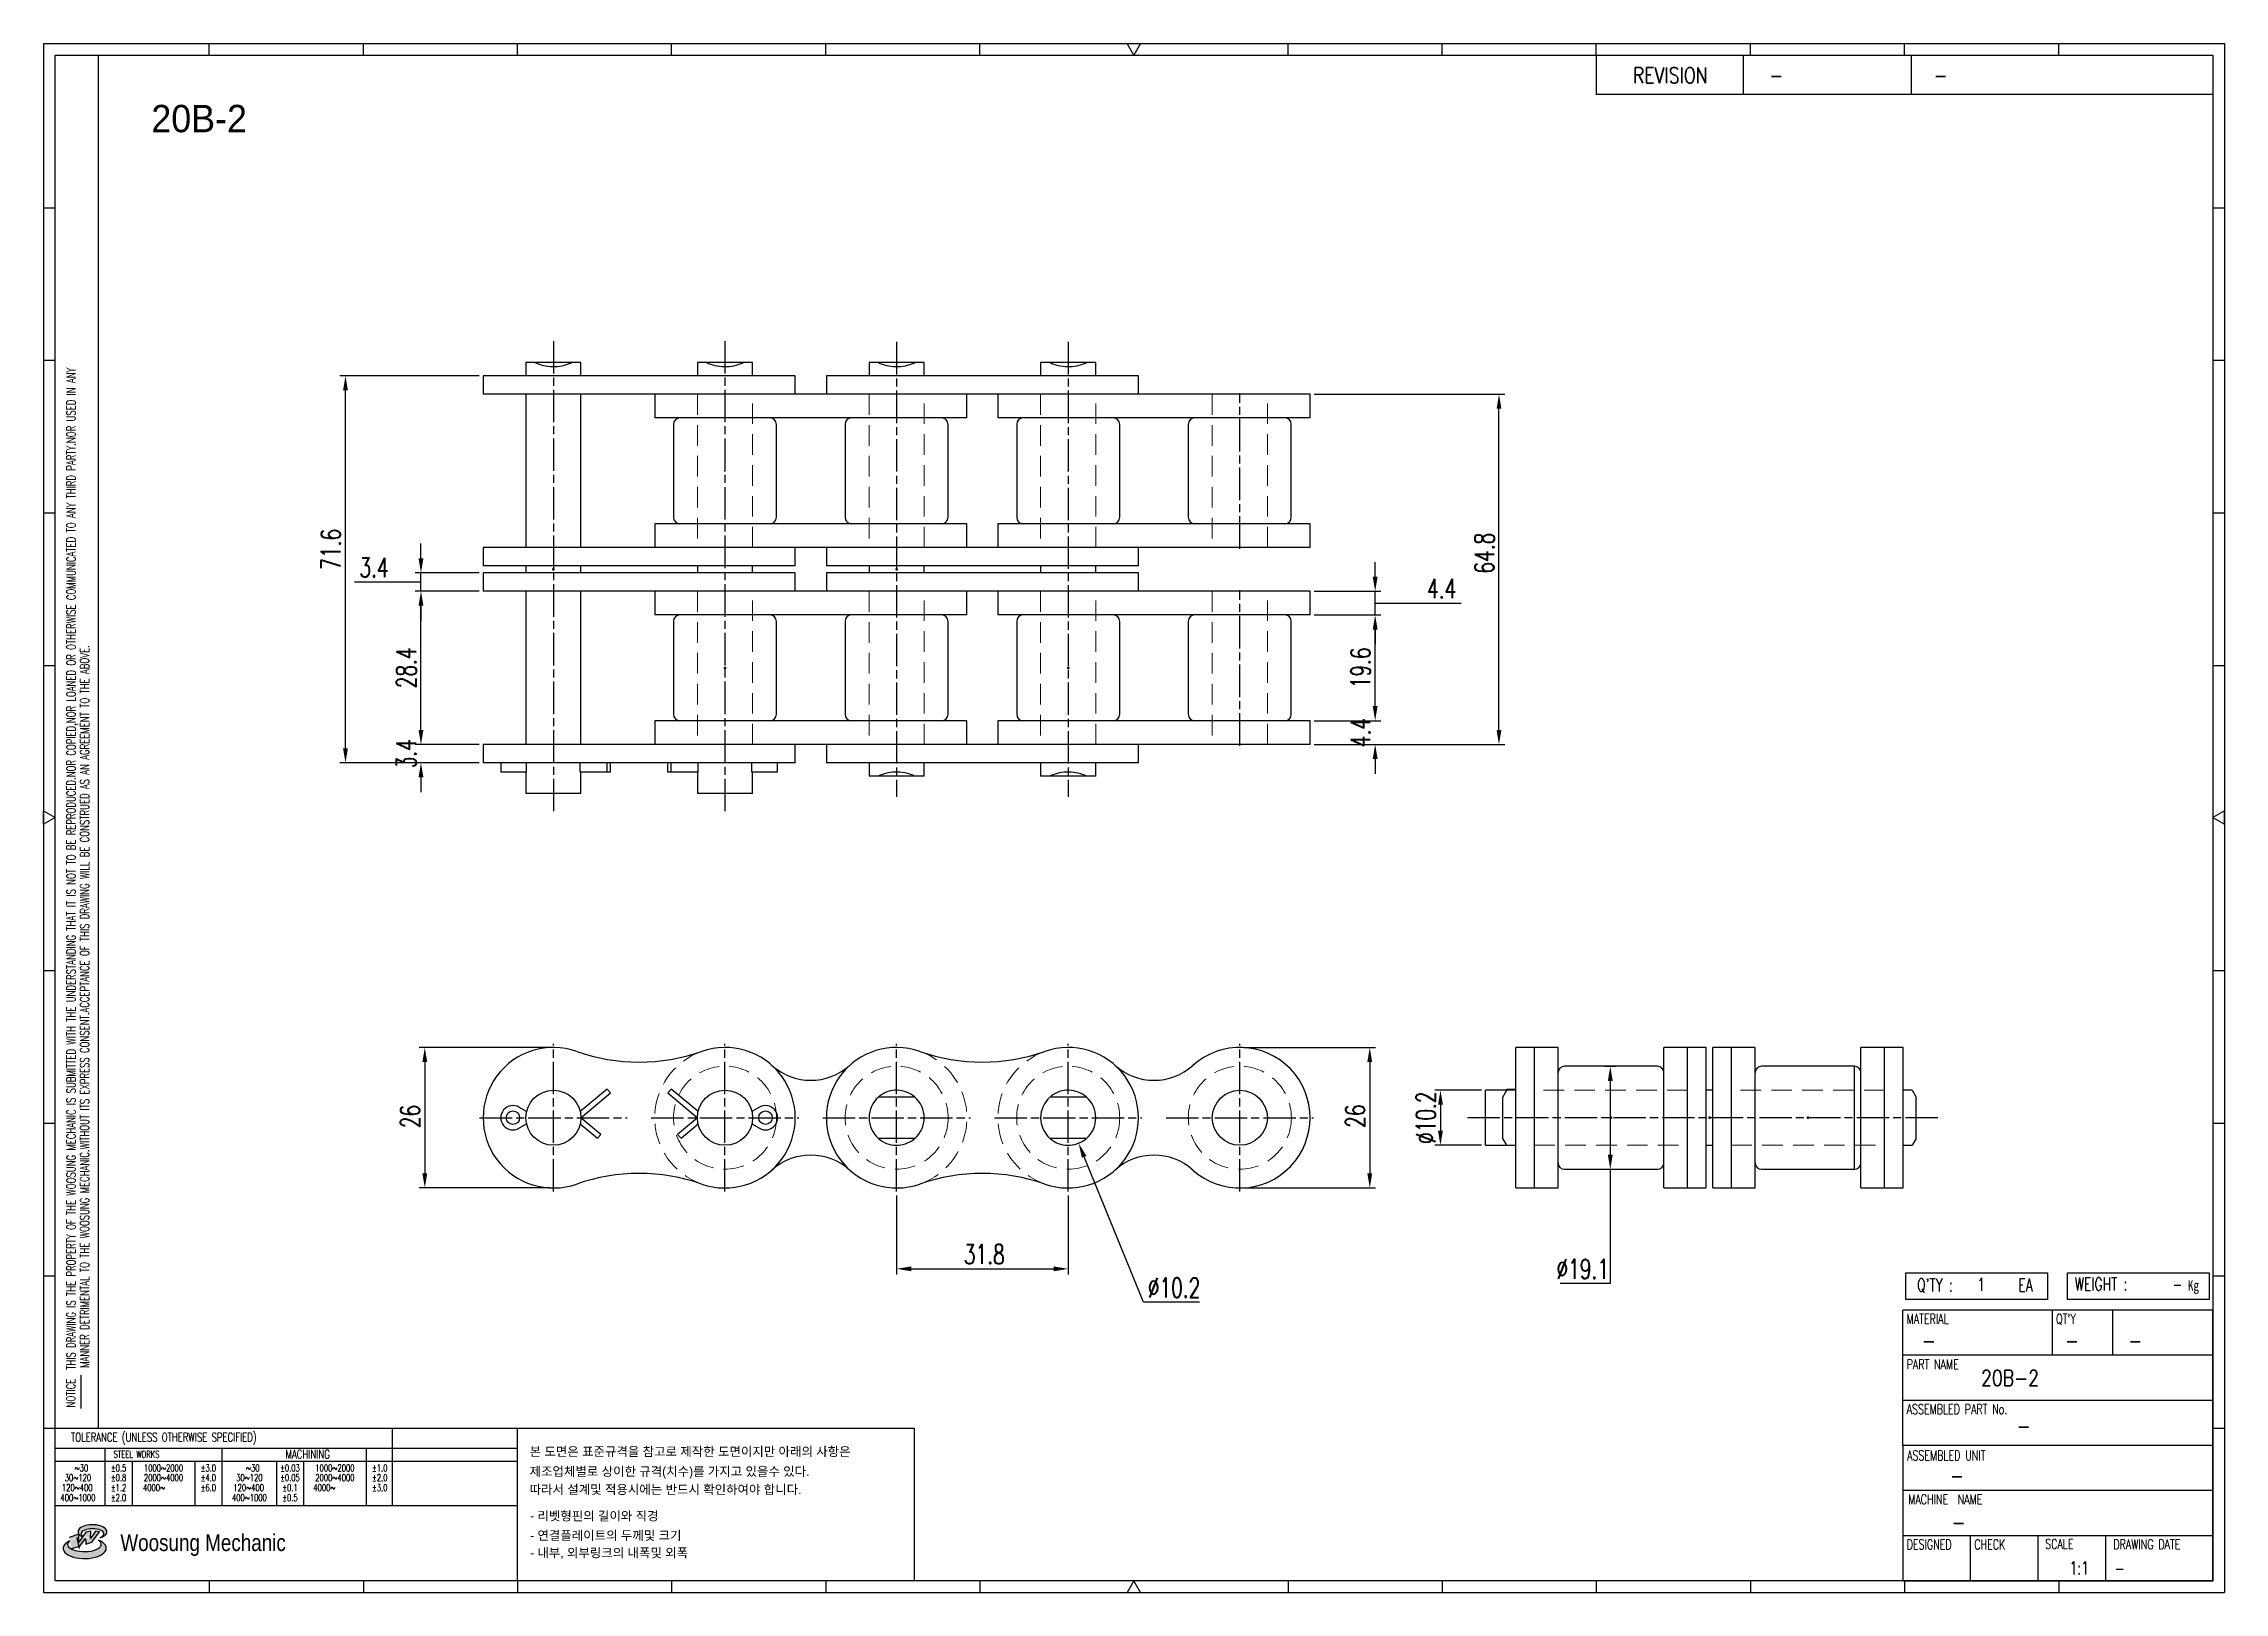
# Model space of a CAD drawing. Header units: millimetres. Extents: x 1549 to 1952, y -47 to 239.
import ezdxf
from ezdxf.enums import TextEntityAlignment as Align

# ---------------------------------------------------------------- set-up
doc = ezdxf.new("R2010")
doc.units = ezdxf.units.MM
doc.linetypes.add('AM_ISO08W050', pattern=[18, 12, -1.5, 3, -1.5])
doc.linetypes.add('HIDDEN', pattern=[9.525, 6.35, -3.175])
doc.layers.get('Defpoints').update_dxf_attribs({"color": 80})
for name, color, linetype, lineweight in [('2d ConnectionPoints', 7, 'Continuous', 50), ('CL1', 140, 'AM_ISO08W050', 25), ('HL3', 1, 'HIDDEN', 0)]:
    doc.layers.add(name, color=color, linetype=linetype, lineweight=lineweight)
for name, color, linetype in [('S-DIM', 40, 'Continuous'), ('TITLE', 7, 'Continuous'), ('도면레이아웃', 7, 'Continuous')]:
    doc.layers.add(name, color=color, linetype=linetype)
doc.styles.add('HAN', font='ROMANS.shx', dxfattribs={"width": 0.7, "bigfont": 'whgtxt.shx'})
doc.styles.add('HKD_ST2', font='romans.shx', dxfattribs={"width": 0.7, "height": 4, "bigfont": '@extfont2.shx'})
doc.styles.add('HSG', font='SIMPLEX.shx', dxfattribs={"width": 0.7, "bigfont": 'HSG.shx'})
doc.styles.add('MtXpl_', font='Gulim.ttf')
doc.styles.add('SLDTEXTSTYLE4', font='arial.ttf', dxfattribs={"width": 0.8})
doc.dimstyles.new('APP1.5', dxfattribs={"dimscale": 1.5, "dimtxt": 2.4, "dimasz": 1.8, "dimexe": 0.7, "dimexo": 0.5, "dimgap": 0.6, "dimtad": 1, "dimtoh": 1, "dimdec": 1, "dimrnd": 0.01, "dimzin": 9, "dimdsep": 46, "dimtxsty": 'HSG', "dimcen": 0, "dimclrd": 1, "dimclre": 1, "dimclrt": 256, "dimazin": 2, "dimtp": 1, "dimtm": 1, "dimtfac": 0.5, "dimtdec": 1, "dimtofl": 0, "dimtmove": 0, "dimatfit": 3, "dimfxl": 0, "dimtvp": 1, "dimtolj": 2, "dimlwd": -1, "dimlwe": -1, "dimarcsym": 0})

msp = doc.modelspace()

# ---------------------------------------------------------------- texts
at = {"color": 254, "style": 'MtXpl_'}
msp.add_text('20B-2', height=5.066, dxfattribs=at).set_placement((1568.81, 223.09))
at = {"style": 'HAN', "width": 0.8}
msp.add_text('20B-2', height=2.923, dxfattribs=at).set_placement((1907.33, -8.85))
at = {"color": 140, "style": 'MtXpl_'}
for s, p in [('본 도면은 표준규격을 참고로 제작한 도면이지만 아래의 사항은', (1638.79, -21.85)), ('제조업체별로 상이한 규격(치수)를 가지고 있을수 있다.', (1638.79, -25.52)), ('따라서 설계및 적용시에는 반드시 확인하여야 합니다.', (1638.79, -28.87)), ('- 리벳형핀의 길이와 직경', (1638.88, -33.77)), ('- 연결플레이트의 두께및 크기', (1638.88, -37.37)), ('- 내부, 외부링크의 내폭및 외폭', (1638.88, -40.59))]:
    msp.add_text(s, height=1.6886, dxfattribs=at).set_placement(p)

# ---------------------------------------------------------------- blocks, each defined once
blk = doc.blocks.new('MAST')
at = {"layer": '도면레이아웃'}
h = blk.add_hatch(color=10, dxfattribs=at)
h.paths.add_polyline_path([(1.544, 35.177), (1.554, 34.966), (1.779, 35.034), (2.054, 35.422), (1.908, 35.446), (1.728, 35.167), (1.741, 35.439), (1.547, 35.405), (1.292, 35.041), (1.295, 35.33), (0.943, 35.208), (1.03, 34.8), (1.336, 34.885)])
edge = h.paths.add_edge_path()
edge.add_ellipse((1.795, 35.421), major_axis=(-0.53, 0), ratio=0.487785, start_angle=122.36065, end_angle=403.39574)
edge.add_line((1.411, 35.244), (1.419, 35.261))
edge.add_ellipse((1.798, 35.344), major_axis=(-0.423, 0), ratio=0.444396, start_angle=131.58977, end_angle=386.19408, ccw=False)
edge = h.paths.add_edge_path()
edge.add_ellipse((1.512, 34.815), major_axis=(-0.793, 0), ratio=0.480113, start_angle=314.67633, end_angle=590.85213)
edge.add_ellipse((1.501, 34.958), major_axis=(-0.62, 0), ratio=0.43311, start_angle=331.7024, end_angle=574.42495, ccw=False)
at = {"color": 140}
for p, q in [((0, 90.118), (80.15, 90.118)), ((0, 90.118), (0, 33.191)), ((80.15, 90.118), (80.15, 33.191)), ((57.068, 89.693), (57.068, 88.246)), ((62.47, 89.693), (62.47, 88.246)), ((68.635, 89.693), (68.635, 88.246)), ((79.725, 88.246), (57.068, 88.246)), ((68.449, 43.961), (68.449, 44.936)), ((68.449, 44.936), (73.654, 44.936)), ((73.654, 44.936), (73.654, 43.961)), ((74.39, 43.961), (74.39, 44.936)), ((74.39, 44.936), (79.595, 44.936)), ((79.595, 44.936), (79.595, 43.961)), ((68.336, 38.59), (68.336, 43.563)), ((79.725, 43.563), (68.336, 43.563)), ((73.654, 43.961), (68.449, 43.961)), ((73.827, 43.563), (73.827, 41.905)), ((79.595, 43.961), (74.39, 43.961)), ((76.037, 43.563), (76.037, 41.905)), ((79.725, 38.59), (79.725, 43.563)), ((79.725, 41.905), (68.336, 41.905)), ((79.725, 40.248), (68.336, 40.248)), ((68.336, 38.59), (68.336, 33.616)), ((79.725, 38.59), (68.336, 38.59)), ((79.725, 33.616), (79.725, 38.59)), ((79.725, 36.932), (68.336, 36.932)), ((79.725, 35.274), (68.336, 35.274)), ((70.822, 33.616), (70.822, 35.274)), ((73.309, 33.616), (73.309, 35.274)), ((75.796, 33.616), (75.796, 35.274)), ((0, 33.191), (80.15, 33.191)), ((68.336, 33.616), (79.725, 33.616))]:
    blk.add_line(p, q, dxfattribs=at)
for p, q in [((6.089, 89.693), (6.089, 90.118)), ((11.753, 89.693), (11.753, 90.118)), ((17.418, 89.693), (17.418, 90.118)), ((23.082, 89.693), (23.082, 90.118)), ((28.746, 89.693), (28.746, 90.118)), ((34.411, 89.693), (34.411, 90.118)), ((45.739, 89.693), (45.739, 90.118)), ((51.404, 89.693), (51.404, 90.118)), ((57.068, 89.693), (57.068, 90.118)), ((62.732, 89.693), (62.732, 90.118)), ((68.397, 89.693), (68.397, 90.118)), ((74.061, 89.693), (74.061, 90.118)), ((0, 84.085), (0.425, 84.085)), ((79.725, 84.085), (80.15, 84.085)), ((0, 78.478), (0.425, 78.478)), ((79.725, 78.478), (80.15, 78.478)), ((0, 72.87), (0.425, 72.87)), ((79.725, 72.87), (80.15, 72.87)), ((0, 67.262), (0.425, 67.262)), ((79.725, 67.262), (80.15, 67.262)), ((0, 56.047), (0.425, 56.047)), ((79.725, 56.047), (80.15, 56.047)), ((0, 50.439), (0.425, 50.439)), ((79.725, 50.439), (80.15, 50.439)), ((0, 44.832), (0.425, 44.832)), ((79.725, 44.832), (80.15, 44.832)), ((1.377, 39.947), (1.377, 41.174)), ((0, 39.224), (0.425, 39.224)), ((79.725, 39.224), (80.15, 39.224)), ((6.089, 33.616), (6.089, 33.191)), ((11.753, 33.616), (11.753, 33.191)), ((17.418, 33.616), (17.418, 33.191)), ((23.082, 33.616), (23.082, 33.191)), ((28.746, 33.616), (28.746, 33.191)), ((34.411, 33.616), (34.411, 33.191)), ((45.739, 33.616), (45.739, 33.191)), ((51.404, 33.616), (51.404, 33.191)), ((57.068, 33.616), (57.068, 33.191)), ((62.732, 33.616), (62.732, 33.191)), ((68.397, 33.616), (68.397, 33.191)), ((74.061, 33.616), (74.061, 33.191))]:
    blk.add_line(p, q)
at = {"color": 2}
for p, q in [((2.017, 39.224), (2.017, 89.693)), ((0.425, 39.224), (17.418, 39.224)), ((0.425, 38.487), (17.418, 38.487)), ((2.257, 38.487), (2.257, 36.382)), ((6.557, 38.5), (6.557, 36.382)), ((11.857, 38.487), (11.857, 36.382)), ((12.816, 39.224), (12.816, 36.382)), ((17.418, 33.616), (17.418, 39.224)), ((0.425, 38.012), (17.418, 38.012)), ((3.257, 38.012), (3.257, 36.382)), ((5.557, 38.012), (5.557, 36.382)), ((8.557, 38.012), (8.557, 36.382)), ((9.557, 38.026), (9.557, 36.382)), ((0.425, 36.382), (17.418, 36.382))]:
    blk.add_line(p, q, dxfattribs=at)
for points in [[(40.075, 89.693), (39.83, 90.118), (40.32, 90.118)], [(0.425, 61.679), (0, 61.433), (0, 61.924)], [(79.725, 61.679), (80.15, 61.433), (80.15, 61.924)], [(40.075, 33.616), (39.83, 33.191), (40.32, 33.191)]]:
    blk.add_lwpolyline(points, close=True)
at = {"color": 140}
blk.add_lwpolyline([(0.425, 89.693), (79.725, 89.693), (79.725, 33.616), (0.425, 33.616)], close=True, dxfattribs=at)
at = {"layer": '도면레이아웃'}
for p, q in [((1.295, 35.33), (0.943, 35.208)), ((1.547, 35.405), (1.292, 35.041)), ((1.292, 35.041), (1.295, 35.33)), ((1.741, 35.439), (1.547, 35.405)), ((1.908, 35.446), (1.728, 35.167)), ((1.728, 35.167), (1.741, 35.439)), ((1.779, 35.034), (2.054, 35.422)), ((2.054, 35.422), (1.908, 35.446)), ((1.03, 34.8), (1.336, 34.885)), ((1.224, 35.208), (1.311, 34.8)), ((1.224, 35.208), (1.224, 35.208)), ((1.336, 34.885), (1.544, 35.177)), ((1.419, 35.261), (1.411, 35.244)), ((1.544, 35.177), (1.554, 34.966)), ((1.554, 34.966), (1.779, 35.034))]:
    blk.add_line(p, q, dxfattribs=at)
for centre, major_axis, ratio, start_param, end_param in [((1.795, 35.421), (-0.53, 0), 0.487785, 2.135596, 7.040584), ((1.798, 35.344), (-0.423, 0), 0.444396, 2.296675, 6.740358), ((1.512, 34.815), (-0.793, 0), 0.480113, 5.492138, 10.312315), ((1.501, 34.958), (-0.62, 0), 0.43311, 5.789299, 10.025607)]:
    blk.add_ellipse(centre, major_axis=major_axis, ratio=ratio, start_param=start_param, end_param=end_param, dxfattribs=at)
for s, height, style, width, p in [('REVISION', 0.5806, 'HAN', 0.8, (58.415, 88.664)), ('-', 0.581, 'HAN', 0.8, (63.426, 88.664)), ('-', 0.581, 'HAN', 0.8, (69.468, 88.664)), ("Q'TY : ", 0.4746, 'HKD_ST2', 0.7, (68.857, 44.253)), ('1', 0.475, 'HKD_ST2', 0.7, (71.071, 44.275)), ('EA', 0.4746, 'HKD_ST2', 0.7, (72.578, 44.253)), ('WEIGHT : ', 0.4746, 'HKD_ST2', 0.7, (74.65, 44.286)), ('-', 0.581, 'HAN', 0.8, (69.029, 42.157)), ('-', 0.581, 'HAN', 0.8, (74.289, 42.157)), ('-', 0.581, 'HAN', 0.8, (76.623, 42.157)), ('-', 0.581, 'HAN', 0.8, (72.515, 39.013)), ('-', 0.581, 'HAN', 0.8, (70.067, 37.189)), ('-', 0.581, 'HAN', 0.8, (70.126, 35.48)), ('1:1', 0.4746, 'HKD_ST2', 0.7, (74.458, 33.848)), ('-', 0.475, 'HKD_ST2', 0.7, (76.112, 33.837))]:
    blk.add_text(s, height=height, dxfattribs=dict(style=style, width=width)).set_placement(p)
at = {"color": 6, "style": 'HKD_ST2', "width": 0.7}
for s, p in [(' THIS DRAWING IS THE PROPERTY OF THE WOOSUNG MECHANIC IS SUBMITTED WITH THE UNDERSTANDING THAT IT IS NOT TO BE REPRODUCED.NOR COPIED,NOR LOANED OR OTHERWISE COMMUNICATED TO ANY THIRD PARTY.NOR USED IN ANY', (1.173, 41.217)), ('MANNER DETRIMENTAL TO THE WOOSUNG MECHANIC.WITHOUT ITS EXPRESS CONSENT.ACCEPTANCE OF THIS DRAWING WILL BE CONSTRUED AS AN AGREEMENT TO THE ABOVE.', (1.672, 41.447))]:
    blk.add_text(s, height=0.326266, rotation=90, dxfattribs=at).set_placement(p)
at = {"style": 'HKD_ST2', "width": 0.7}
blk.add_text('-', height=0.475, dxfattribs=at).set_placement((78.613, 44.286), align=Align.RIGHT)
at = {"color": 254, "style": 'HKD_ST2', "width": 0.7}
for s, height, p in [('MATERIAL', 0.3651, (68.474, 43.425)), ("QT'Y", 0.3651, (73.965, 43.425)), ('PART NAME', 0.3651, (68.474, 41.756)), ('ASSEMBLED PART No.', 0.36511, (68.474, 40.109)), ('ASSEMBLED UNIT', 0.36511, (68.49, 38.408)), ('MACHINE  NAME', 0.36511, (68.532, 36.794)), ('DESIGNED', 0.3651, (68.474, 35.136)), ('CHECK', 0.3651, (70.961, 35.136)), ('SCALE', 0.3651, (73.566, 35.153)), ('DRAWING DATE', 0.36511, (76.071, 35.141))]:
    blk.add_text(s, height=height, dxfattribs=at).set_placement(p, align=Align.TOP_LEFT)
at = {"style": 'HKD_ST2', "width": 0.7}
blk.add_text('NOTICE', height=0.3263, rotation=90, dxfattribs=at).set_placement((1.163, 39.988))
blk.add_text('TOLERANCE (UNLESS OTHERWISE SPECIFIED)', height=0.32627, dxfattribs=at).set_placement((4.417, 38.896), align=Align.MIDDLE_CENTER)
at = {"color": 4, "style": 'HKD_ST2', "width": 0.7}
for s, height, p in [('%%12630', 0.261, (1.389, 37.762)), ('1000%%1262000', 0.26101, (4.407, 37.762)), ('%%12630', 0.261, (7.689, 37.762)), ('1000%%1262000', 0.26101, (10.707, 37.762)), ('120%%126400', 0.26101, (1.237, 37.045)), ('30%%126120', 0.261, (1.263, 37.411)), ('4000%%126', 0.261, (4.061, 37.045)), ('2000%%1264000', 0.26101, (4.407, 37.411)), ('120%%126400', 0.26101, (7.537, 37.045)), ('30%%126120', 0.261, (7.563, 37.411)), ('4000%%126', 0.261, (10.321, 37.045)), ('2000%%1264000', 0.26101, (10.707, 37.411)), ('400%%1261000', 0.26101, (1.263, 36.67)), ('400%%1261000', 0.26101, (7.563, 36.67))]:
    blk.add_text(s, height=height, dxfattribs=at).set_placement(p, align=Align.MIDDLE_CENTER)
for s, height, p in [('%%P0.5', 0.261, (2.757, 37.762)), ('STEEL WORKS', 0.26101, (3.416, 38.268)), ('%%P3.0', 0.261, (6.057, 37.762)), ('%%P0.03', 0.261, (9.057, 37.762)), ('MACHINING', 0.3263, (9.707, 38.27)), ('%%P1.0', 0.261, (12.357, 37.762)), ('%%P0.8', 0.261, (2.757, 37.411)), ('%%P1.2', 0.261, (2.757, 37.045)), ('%%P4.0', 0.261, (6.057, 37.411)), ('%%P6.0', 0.261, (6.057, 37.045)), ('%%P0.05', 0.261, (9.057, 37.411)), ('%%P0.1', 0.261, (9.057, 37.045)), ('%%P2.0', 0.261, (12.357, 37.411)), ('%%P3.0', 0.261, (12.357, 37.045)), ('%%P2.0', 0.261, (2.757, 36.67)), ('%%P0.5', 0.261, (9.057, 36.67))]:
    blk.add_text(s, height=height, dxfattribs=at).set_placement(p, align=Align.MIDDLE)
at = {"color": 1, "style": 'SLDTEXTSTYLE4', "width": 0.8}
blk.add_text('Woosung Mechanic', height=0.61957, dxfattribs=at).set_placement((2.822, 34.711))
at = {"layer": 'TITLE', "width": 0.8}
blk.add_text('Kg', height=0.3789, dxfattribs=at).set_placement((78.807, 44.286))
blk = doc.blocks.new('*D2')
at = {"layer": 'Defpoints', "color": 0, "transparency": 16777216}
for p in [(1618.69, 109.81), (1630.19, 109.81), (1630.19, 106.41)]:
    blk.add_point(p, dxfattribs=at)
at = {"layer": 'S-DIM', "color": 1, "transparency": 16777216}
for p, q in [((1618.69, 112.51), (1618.69, 115.21)), ((1629.44, 109.81), (1617.64, 109.81)), ((1629.44, 106.41), (1617.64, 106.41)), ((1618.69, 103.71), (1618.69, 101.01))]:
    blk.add_line(p, q, dxfattribs=at)
for points in [[(1618.24, 112.51), (1619.14, 112.51), (1618.69, 109.81)], [(1618.24, 103.71), (1619.14, 103.71), (1618.69, 106.41)]]:
    blk.add_solid(points, dxfattribs=at)
at = {"layer": 'S-DIM', "transparency": 16777216, "insert": (1615.99, 108.11), "char_height": 3.6, "attachment_point": 5, "rotation": 90, "style": 'HSG'}
blk.add_mtext('\\A2;3.4', dxfattribs=at)
blk = doc.blocks.new('*D3')
at = {"layer": 'Defpoints', "color": 0, "transparency": 16777216}
for p in [(1618.69, 138.17), (1630.19, 138.17), (1630.19, 109.81)]:
    blk.add_point(p, dxfattribs=at)
at = {"layer": 'S-DIM', "color": 1, "transparency": 16777216}
for p, q in [((1629.44, 138.17), (1617.64, 138.17)), ((1618.69, 112.51), (1618.69, 135.47)), ((1629.44, 109.81), (1617.64, 109.81))]:
    blk.add_line(p, q, dxfattribs=at)
for points in [[(1618.24, 135.47), (1619.14, 135.47), (1618.69, 138.17)], [(1618.24, 112.51), (1619.14, 112.51), (1618.69, 109.81)]]:
    blk.add_solid(points, dxfattribs=at)
at = {"layer": 'S-DIM', "transparency": 16777216, "insert": (1615.99, 123.99), "char_height": 3.6, "attachment_point": 5, "rotation": 90, "style": 'HSG'}
blk.add_mtext('\\A2;28.4', dxfattribs=at)
blk = doc.blocks.new('*D4')
at = {"layer": 'Defpoints', "color": 0, "transparency": 16777216}
for p in [(1618.69, 141.57), (1630.19, 141.57), (1630.19, 138.17)]:
    blk.add_point(p, dxfattribs=at)
at = {"layer": 'S-DIM', "color": 1, "transparency": 16777216}
for p, q in [((1618.69, 144.27), (1618.69, 146.97)), ((1629.44, 141.57), (1617.64, 141.57)), ((1618.69, 138.17), (1618.69, 141.57)), ((1613.59, 139.87), (1606.39, 139.87)), ((1618.69, 139.87), (1613.59, 139.87)), ((1629.44, 138.17), (1617.64, 138.17)), ((1618.69, 135.47), (1618.69, 132.77))]:
    blk.add_line(p, q, dxfattribs=at)
for points in [[(1618.24, 144.27), (1619.14, 144.27), (1618.69, 141.57)], [(1618.24, 135.47), (1619.14, 135.47), (1618.69, 138.17)]]:
    blk.add_solid(points, dxfattribs=at)
at = {"layer": 'S-DIM', "transparency": 16777216, "insert": (1609.99, 142.57), "char_height": 3.6, "attachment_point": 5, "style": 'HSG'}
blk.add_mtext('\\A2;3.4', dxfattribs=at)
blk = doc.blocks.new('*D5')
at = {"layer": 'Defpoints', "color": 0, "transparency": 16777216}
for p in [(1604.72, 178.02), (1630.19, 178.02), (1630.19, 106.41)]:
    blk.add_point(p, dxfattribs=at)
at = {"layer": 'S-DIM', "color": 1, "transparency": 16777216}
for p, q in [((1629.44, 178.02), (1603.67, 178.02)), ((1604.72, 109.11), (1604.72, 175.32)), ((1629.44, 106.41), (1603.67, 106.41))]:
    blk.add_line(p, q, dxfattribs=at)
for points in [[(1604.27, 175.32), (1605.17, 175.32), (1604.72, 178.02)], [(1604.27, 109.11), (1605.17, 109.11), (1604.72, 106.41)]]:
    blk.add_solid(points, dxfattribs=at)
at = {"layer": 'S-DIM', "transparency": 16777216, "insert": (1602.02, 145.92), "char_height": 3.6, "attachment_point": 5, "rotation": 90, "style": 'HSG'}
blk.add_mtext('\\A2;71.6', dxfattribs=at)
blk = doc.blocks.new('*D6')
at = {"layer": 'Defpoints', "color": 0, "transparency": 16777216}
for p in [(1783.19, 114.21), (1795.23, 114.21), (1783.19, 109.81)]:
    blk.add_point(p, dxfattribs=at)
at = {"layer": 'S-DIM', "color": 1, "transparency": 16777216}
for p, q in [((1795.23, 116.91), (1795.23, 119.61)), ((1783.94, 114.21), (1796.28, 114.21)), ((1783.94, 109.81), (1796.28, 109.81)), ((1795.23, 107.11), (1795.23, 104.41))]:
    blk.add_line(p, q, dxfattribs=at)
for points in [[(1794.78, 116.91), (1795.68, 116.91), (1795.23, 114.21)], [(1794.78, 107.11), (1795.68, 107.11), (1795.23, 109.81)]]:
    blk.add_solid(points, dxfattribs=at)
at = {"layer": 'S-DIM', "transparency": 16777216, "insert": (1792.53, 112.01), "char_height": 3.6, "attachment_point": 5, "rotation": 90, "style": 'HSG'}
blk.add_mtext('\\A2;4.4', dxfattribs=at)
blk = doc.blocks.new('*D7')
at = {"layer": 'Defpoints', "color": 0, "transparency": 16777216}
for p in [(1783.19, 133.77), (1795.23, 133.77), (1783.19, 114.21)]:
    blk.add_point(p, dxfattribs=at)
at = {"layer": 'S-DIM', "color": 1, "transparency": 16777216}
for p, q in [((1783.94, 133.77), (1796.28, 133.77)), ((1795.23, 116.91), (1795.23, 131.07)), ((1783.94, 114.21), (1796.28, 114.21))]:
    blk.add_line(p, q, dxfattribs=at)
for points in [[(1794.78, 131.07), (1795.68, 131.07), (1795.23, 133.77)], [(1794.78, 116.91), (1795.68, 116.91), (1795.23, 114.21)]]:
    blk.add_solid(points, dxfattribs=at)
at = {"layer": 'S-DIM', "transparency": 16777216, "insert": (1792.53, 123.99), "char_height": 3.6, "attachment_point": 5, "rotation": 90, "style": 'HSG'}
blk.add_mtext('\\A2;19.6', dxfattribs=at)
blk = doc.blocks.new('*D8')
at = {"layer": 'Defpoints', "color": 0, "transparency": 16777216}
for p in [(1783.19, 138.17), (1795.23, 138.17), (1783.19, 133.77)]:
    blk.add_point(p, dxfattribs=at)
at = {"layer": 'S-DIM', "color": 1, "transparency": 16777216}
for p, q in [((1795.23, 140.87), (1795.23, 143.57)), ((1783.94, 138.17), (1796.28, 138.17)), ((1795.23, 133.77), (1795.23, 138.17)), ((1783.94, 133.77), (1796.28, 133.77)), ((1795.23, 135.97), (1803.93, 135.97)), ((1803.93, 135.97), (1811.13, 135.97)), ((1795.23, 131.07), (1795.23, 128.37))]:
    blk.add_line(p, q, dxfattribs=at)
for points in [[(1794.78, 140.87), (1795.68, 140.87), (1795.23, 138.17)], [(1794.78, 131.07), (1795.68, 131.07), (1795.23, 133.77)]]:
    blk.add_solid(points, dxfattribs=at)
at = {"layer": 'S-DIM', "transparency": 16777216, "insert": (1807.53, 138.67), "char_height": 3.6, "attachment_point": 5, "style": 'HSG'}
blk.add_mtext('\\A2;4.4', dxfattribs=at)
blk = doc.blocks.new('*D9')
at = {"layer": 'Defpoints', "color": 0, "transparency": 16777216}
for p in [(1783.19, 174.62), (1818.14, 174.62), (1783.19, 109.81)]:
    blk.add_point(p, dxfattribs=at)
at = {"layer": 'S-DIM', "color": 1, "transparency": 16777216}
for p, q in [((1783.94, 174.62), (1819.19, 174.62)), ((1818.14, 112.51), (1818.14, 171.92)), ((1783.94, 109.81), (1819.19, 109.81))]:
    blk.add_line(p, q, dxfattribs=at)
for points in [[(1817.69, 171.92), (1818.59, 171.92), (1818.14, 174.62)], [(1817.69, 112.51), (1818.59, 112.51), (1818.14, 109.81)]]:
    blk.add_solid(points, dxfattribs=at)
at = {"layer": 'S-DIM', "transparency": 16777216, "insert": (1815.44, 145.21), "char_height": 3.6, "attachment_point": 5, "rotation": 90, "style": 'HSG'}
blk.add_mtext('\\A2;64.8', dxfattribs=at)
blk = doc.blocks.new('*D10')
at = {"layer": 'Defpoints', "color": 0, "transparency": 16777216}
for p in [(1706.69, 27.1), (1738.44, 27.1), (1738.44, 12.79)]:
    blk.add_point(p, dxfattribs=at)
at = {"layer": 'S-DIM', "color": 1, "transparency": 16777216}
for p, q in [((1706.69, 26.35), (1706.69, 11.74)), ((1738.44, 26.35), (1738.44, 11.74)), ((1709.39, 12.79), (1735.74, 12.79))]:
    blk.add_line(p, q, dxfattribs=at)
for points in [[(1709.39, 13.24), (1709.39, 12.34), (1706.69, 12.79)], [(1735.74, 13.24), (1735.74, 12.34), (1738.44, 12.79)]]:
    blk.add_solid(points, dxfattribs=at)
at = {"layer": 'S-DIM', "transparency": 16777216, "insert": (1722.91, 15.49), "char_height": 3.6, "attachment_point": 5, "style": 'HSG'}
blk.add_mtext('\\A2;31.8', dxfattribs=at)
blk = doc.blocks.new('*D11')
at = {"layer": 'Defpoints', "color": 0, "transparency": 16777216}
for p in [(1643.19, 53.75), (1619.4, 27.75), (1643.19, 27.75)]:
    blk.add_point(p, dxfattribs=at)
at = {"layer": 'S-DIM', "color": 1, "transparency": 16777216}
for p, q in [((1642.44, 53.75), (1618.35, 53.75)), ((1619.4, 51.05), (1619.4, 30.45)), ((1642.44, 27.75), (1618.35, 27.75))]:
    blk.add_line(p, q, dxfattribs=at)
for points in [[(1618.95, 51.05), (1619.85, 51.05), (1619.4, 53.75)], [(1618.95, 30.45), (1619.85, 30.45), (1619.4, 27.75)]]:
    blk.add_solid(points, dxfattribs=at)
at = {"layer": 'S-DIM', "transparency": 16777216, "insert": (1616.7, 40.97), "char_height": 3.6, "attachment_point": 5, "rotation": 90, "style": 'HSG'}
blk.add_mtext('\\A2;26', dxfattribs=at)
blk = doc.blocks.new('*D12')
at = {"layer": 'Defpoints', "color": 0, "transparency": 16777216}
for p in [(1770.19, 53.75), (1770.19, 27.75), (1794.23, 27.75)]:
    blk.add_point(p, dxfattribs=at)
at = {"layer": 'S-DIM', "color": 1, "transparency": 16777216}
for p, q in [((1770.94, 53.75), (1795.28, 53.75)), ((1794.23, 51.05), (1794.23, 30.45)), ((1770.94, 27.75), (1795.28, 27.75))]:
    blk.add_line(p, q, dxfattribs=at)
for points in [[(1793.78, 51.05), (1794.68, 51.05), (1794.23, 53.75)], [(1793.78, 30.45), (1794.68, 30.45), (1794.23, 27.75)]]:
    blk.add_solid(points, dxfattribs=at)
at = {"layer": 'S-DIM', "transparency": 16777216, "insert": (1791.53, 41.05), "char_height": 3.6, "attachment_point": 5, "rotation": 90, "style": 'HSG'}
blk.add_mtext('\\A2;26', dxfattribs=at)
blk = doc.blocks.new('*D13')
at = {"layer": 'Defpoints', "color": 0, "transparency": 16777216}
for p in [(1815.64, 45.84), (1807.31, 35.65), (1815.64, 35.65)]:
    blk.add_point(p, dxfattribs=at)
at = {"layer": 'S-DIM', "color": 1, "transparency": 16777216}
for p, q in [((1814.89, 45.84), (1806.26, 45.84)), ((1807.31, 43.14), (1807.31, 38.35)), ((1814.89, 35.65), (1806.26, 35.65))]:
    blk.add_line(p, q, dxfattribs=at)
for points in [[(1806.86, 43.14), (1807.76, 43.14), (1807.31, 45.84)], [(1806.86, 38.35), (1807.76, 38.35), (1807.31, 35.65)]]:
    blk.add_solid(points, dxfattribs=at)
at = {"layer": 'S-DIM', "transparency": 16777216, "insert": (1804.61, 40.75), "char_height": 3.6, "attachment_point": 5, "rotation": 90, "style": 'HSG'}
blk.add_mtext('\\A2;%%c10.2', dxfattribs=at)
blk = doc.blocks.new('*D14')
at = {"layer": 'Defpoints', "color": 0, "transparency": 16777216}
for p in [(1836.94, 50.27), (1836.94, 31.22), (1838.73, 31.22)]:
    blk.add_point(p, dxfattribs=at)
at = {"layer": 'S-DIM', "color": 1, "transparency": 16777216}
for p, q in [((1837.69, 50.27), (1839.78, 50.27)), ((1838.73, 47.57), (1838.73, 33.92)), ((1837.69, 31.22), (1839.78, 31.22)), ((1838.73, 31.22), (1838.73, 10.07)), ((1838.73, 10.07), (1829.43, 10.07))]:
    blk.add_line(p, q, dxfattribs=at)
for points in [[(1838.28, 47.57), (1839.18, 47.57), (1838.73, 50.27)], [(1838.28, 33.92), (1839.18, 33.92), (1838.73, 31.22)]]:
    blk.add_solid(points, dxfattribs=at)
at = {"layer": 'S-DIM', "transparency": 16777216, "insert": (1833.63, 12.77), "char_height": 3.6, "attachment_point": 5, "style": 'HSG'}
blk.add_mtext('\\A2;%%c19.1', dxfattribs=at)
blk = doc.blocks.new('*D15')
at = {"layer": 'Defpoints', "color": 0, "transparency": 16777216}
for p in [(1736.51, 45.46), (1740.36, 36.03)]:
    blk.add_point(p, dxfattribs=at)
at = {"layer": 'S-DIM', "color": 1, "transparency": 16777216}
for p, q in [((1752.38, 6.61), (1741.39, 33.53)), ((1762.76, 6.61), (1752.38, 6.61))]:
    blk.add_line(p, q, dxfattribs=at)
blk.add_arc((1738.44, 40.75), 5.09, 280.4029, 302.9755, dxfattribs=at)
blk.add_solid([(1741.8, 33.7), (1740.97, 33.36), (1740.36, 36.03)], dxfattribs=at)
at = {"layer": 'S-DIM', "transparency": 16777216, "insert": (1758.02, 9.31), "char_height": 3.6, "attachment_point": 5, "style": 'HSG'}
blk.add_mtext('\\A2;∅10.2', dxfattribs=at)

# ---------------------------------------------------------------- dimensions: what is measured, and where the dimension line sits
at = {"layer": 'S-DIM'}
for base, p1, p2, picture, middle in [((1604.72, 178.02), (1630.19, 106.41), (1630.19, 178.02), '*D5', (1604.72, 145.92)), ((1818.14, 174.62), (1783.19, 109.81), (1783.19, 174.62), '*D9', (1818.14, 145.21)), ((1795.23, 114.21), (1783.19, 109.81), (1783.19, 114.21), '*D6', (1795.23, 112.01)), ((1618.69, 109.81), (1630.19, 106.41), (1630.19, 109.81), '*D2', (1618.69, 108.11)), ((1619.4, 27.75), (1643.19, 53.75), (1643.19, 27.75), '*D11', (1619.4, 40.97)), ((1794.23, 27.75), (1770.19, 53.75), (1770.19, 27.75), '*D12', (1794.23, 41.05))]:
    dim = msp.add_linear_dim(base=base, p1=p1, p2=p2, angle=90, dimstyle='APP1.5', dxfattribs=at)
    dim.commit()
    dim.dimension.update_dxf_attribs({"geometry": picture, "text_midpoint": middle, "dimtype": 128})
for base, p1, p2, picture, middle in [((1618.69, 141.57), (1630.19, 138.17), (1630.19, 141.57), '*D4', (1612.69, 142.57)), ((1795.23, 138.17), (1783.19, 133.77), (1783.19, 138.17), '*D8', (1804.83, 138.67)), ((1618.69, 138.17), (1630.19, 109.81), (1630.19, 138.17), '*D3', (1615.99, 123.99)), ((1795.23, 133.77), (1783.19, 114.21), (1783.19, 133.77), '*D7', (1792.53, 123.99))]:
    dim = msp.add_linear_dim(base=base, p1=p1, p2=p2, angle=90, dimstyle='APP1.5', override={"dimtmove": 1}, dxfattribs=at)
    dim.commit()
    dim.dimension.update_dxf_attribs({"geometry": picture, "text_midpoint": middle})
for base, p1, p2, picture, middle in [((1838.73115284, 31.22185492), (1836.94302497, 50.27185492), (1836.94302497, 31.22185492), '*D14', (1833.63115284, 10.06824831)), ((1807.31, 35.65), (1815.64, 45.84), (1815.64, 35.65), '*D13', (1807.31, 40.75))]:
    dim = msp.add_linear_dim(base=base, p1=p1, p2=p2, angle=90, text='%%c<>', dimstyle='APP1.5', dxfattribs=at)
    dim.commit()
    dim.dimension.update_dxf_attribs({"geometry": picture, "text_midpoint": middle, "dimtype": 128})
dim = msp.add_diameter_dim_2p(p1=(1736.51, 45.46), p2=(1740.36, 36.03), dimstyle='APP1.5', dxfattribs=at)
dim.commit()
dim.dimension.update_dxf_attribs({"geometry": '*D15', "text_midpoint": (1758.02, 6.61), "dimtype": 131})
dim = msp.add_linear_dim(base=(1738.43844565, 12.78533793), p1=(1706.68844565, 27.09685492), p2=(1738.43844565, 27.09685492), dimstyle='APP1.5', dxfattribs=at)
dim.commit()
dim.dimension.update_dxf_attribs({"geometry": '*D10', "text_midpoint": (1722.90664383, 12.78533793), "dimtype": 128})

# ---------------------------------------------------------------- linework, layer by layer
for p, q in [((1630.19, 178.02), (1630.19, 174.62)), ((1687.94, 178.02), (1630.19, 178.02)), ((1638.09, 180.46), (1638.09, 178.02)), ((1648.28, 180.46), (1638.09, 180.46)), ((1639.82, 180.46), (1640.16, 180.3)), ((1640.16, 180.3), (1640.53, 180.16)), ((1640.53, 180.16), (1640.92, 180.03)), ((1640.92, 180.03), (1641.33, 179.93)), ((1641.33, 179.93), (1641.75, 179.85)), ((1641.75, 179.85), (1642.18, 179.79)), ((1642.18, 179.79), (1642.62, 179.75)), ((1642.62, 179.75), (1643.06, 179.73)), ((1643.06, 179.73), (1643.51, 179.73)), ((1643.51, 179.73), (1643.95, 179.76)), ((1643.95, 179.76), (1644.39, 179.81)), ((1644.39, 179.81), (1644.81, 179.88)), ((1644.81, 179.88), (1645.23, 179.97)), ((1645.23, 179.97), (1645.63, 180.09)), ((1645.63, 180.09), (1646.01, 180.22)), ((1646.01, 180.22), (1646.37, 180.37)), ((1646.37, 180.37), (1646.56, 180.46)), ((1648.28, 178.02), (1648.28, 180.46)), ((1680.03, 180.46), (1669.84, 180.46)), ((1669.84, 180.46), (1669.84, 178.02)), ((1671.57, 180.46), (1671.91, 180.3)), ((1671.91, 180.3), (1672.28, 180.16)), ((1672.28, 180.16), (1672.67, 180.03)), ((1672.67, 180.03), (1673.08, 179.93)), ((1673.08, 179.93), (1673.5, 179.85)), ((1673.5, 179.85), (1673.93, 179.79)), ((1673.93, 179.79), (1674.37, 179.75)), ((1674.37, 179.75), (1674.81, 179.73)), ((1674.81, 179.73), (1675.26, 179.73)), ((1675.26, 179.73), (1675.7, 179.76)), ((1675.7, 179.76), (1676.14, 179.81)), ((1676.14, 179.81), (1676.56, 179.88)), ((1676.56, 179.88), (1676.98, 179.97)), ((1676.98, 179.97), (1677.38, 180.09)), ((1677.38, 180.09), (1677.76, 180.22)), ((1677.76, 180.22), (1678.12, 180.37)), ((1678.12, 180.37), (1678.31, 180.46)), ((1680.03, 178.02), (1680.03, 180.46)), ((1687.94, 174.62), (1687.94, 178.02)), ((1693.69, 178.02), (1693.69, 174.62)), ((1751.44, 178.02), (1693.69, 178.02)), ((1711.78, 180.46), (1701.59, 180.46)), ((1701.59, 180.46), (1701.59, 178.02)), ((1703.32, 180.46), (1703.66, 180.3)), ((1703.66, 180.3), (1704.03, 180.16)), ((1704.03, 180.16), (1704.42, 180.03)), ((1704.42, 180.03), (1704.83, 179.93)), ((1704.83, 179.93), (1705.25, 179.85)), ((1705.25, 179.85), (1705.68, 179.79)), ((1705.68, 179.79), (1706.12, 179.75)), ((1706.12, 179.75), (1706.56, 179.73)), ((1706.56, 179.73), (1707.01, 179.73)), ((1707.01, 179.73), (1707.45, 179.76)), ((1707.45, 179.76), (1707.89, 179.81)), ((1707.89, 179.81), (1708.31, 179.88)), ((1708.31, 179.88), (1708.73, 179.97)), ((1708.73, 179.97), (1709.13, 180.09)), ((1709.13, 180.09), (1709.51, 180.22)), ((1709.51, 180.22), (1709.87, 180.37)), ((1709.87, 180.37), (1710.06, 180.46)), ((1711.78, 178.02), (1711.78, 180.46)), ((1733.34, 180.46), (1733.34, 178.02)), ((1743.53, 180.46), (1733.34, 180.46)), ((1735.07, 180.46), (1735.41, 180.3)), ((1735.41, 180.3), (1735.78, 180.16)), ((1735.78, 180.16), (1736.17, 180.03)), ((1736.17, 180.03), (1736.58, 179.93)), ((1736.58, 179.93), (1737, 179.85)), ((1737, 179.85), (1737.43, 179.79)), ((1737.43, 179.79), (1737.87, 179.75)), ((1737.87, 179.75), (1738.31, 179.73)), ((1738.31, 179.73), (1738.76, 179.73)), ((1738.76, 179.73), (1739.2, 179.76)), ((1739.2, 179.76), (1739.64, 179.81)), ((1739.64, 179.81), (1740.06, 179.88)), ((1740.06, 179.88), (1740.48, 179.97)), ((1740.48, 179.97), (1740.88, 180.09)), ((1740.88, 180.09), (1741.26, 180.22)), ((1741.26, 180.22), (1741.62, 180.37)), ((1741.62, 180.37), (1741.81, 180.46)), ((1743.53, 178.02), (1743.53, 180.46)), ((1751.44, 174.62), (1751.44, 178.02)), ((1683.62, 174.62), (1630.19, 174.62)), ((1638.09, 174.62), (1638.09, 146.26)), ((1648.28, 146.26), (1648.28, 174.62)), ((1661.94, 174.62), (1661.94, 170.22)), ((1711, 174.62), (1670.62, 174.62)), ((1747.12, 174.62), (1698, 174.62)), ((1719.69, 170.22), (1719.69, 174.62)), ((1725.44, 174.62), (1725.44, 170.22)), ((1783.19, 174.62), (1734.12, 174.62)), ((1783.19, 170.22), (1783.19, 174.62)), ((1719.69, 170.22), (1661.94, 170.22)), ((1783.19, 170.22), (1725.44, 170.22)), ((1665.41, 169.04), (1665.41, 151.84)), ((1684.46, 151.84), (1684.46, 169.04)), ((1697.16, 169.04), (1697.16, 151.84)), ((1716.21, 151.84), (1716.21, 169.04)), ((1728.91, 169.04), (1728.91, 151.84)), ((1747.96, 151.84), (1747.96, 169.04)), ((1760.66, 169.04), (1760.66, 151.84)), ((1779.71, 151.84), (1779.71, 169.04)), ((1661.94, 150.66), (1661.94, 146.26)), ((1719.69, 150.66), (1661.94, 150.66)), ((1719.69, 146.26), (1719.69, 150.66)), ((1725.44, 150.66), (1725.44, 146.26)), ((1783.19, 150.66), (1725.44, 150.66)), ((1783.19, 146.26), (1783.19, 150.66)), ((1630.19, 146.26), (1630.19, 142.86)), ((1683.62, 146.26), (1630.19, 146.26)), ((1711, 146.26), (1670.62, 146.26)), ((1687.94, 142.86), (1687.94, 146.26)), ((1693.69, 146.26), (1693.69, 142.86)), ((1747.12, 146.26), (1698, 146.26)), ((1783.19, 146.26), (1734.12, 146.26)), ((1751.44, 142.86), (1751.44, 146.26)), ((1687.94, 142.86), (1630.19, 142.86)), ((1630.19, 141.57), (1630.19, 138.17)), ((1687.94, 141.57), (1630.19, 141.57)), ((1638.09, 142.86), (1638.09, 141.57)), ((1648.28, 141.57), (1648.28, 142.86)), ((1669.84, 142.86), (1669.84, 141.57)), ((1680.03, 141.57), (1680.03, 142.86)), ((1687.94, 138.17), (1687.94, 141.57)), ((1751.44, 142.86), (1693.69, 142.86)), ((1693.69, 141.57), (1693.69, 138.17)), ((1751.44, 141.57), (1693.69, 141.57)), ((1701.59, 142.86), (1701.59, 141.57)), ((1711.78, 141.57), (1711.78, 142.86)), ((1733.34, 142.86), (1733.34, 141.57)), ((1743.53, 141.57), (1743.53, 142.86)), ((1751.44, 138.17), (1751.44, 141.57)), ((1683.62, 138.17), (1630.19, 138.17)), ((1638.09, 138.17), (1638.09, 109.81)), ((1648.28, 109.81), (1648.28, 138.17)), ((1661.94, 138.17), (1661.94, 133.77)), ((1711, 138.17), (1670.62, 138.17)), ((1747.12, 138.17), (1698, 138.17)), ((1719.69, 133.77), (1719.69, 138.17)), ((1725.44, 138.17), (1725.44, 133.77)), ((1783.19, 138.17), (1734.12, 138.17)), ((1783.19, 133.77), (1783.19, 138.17)), ((1719.69, 133.77), (1661.94, 133.77)), ((1783.19, 133.77), (1725.44, 133.77)), ((1665.41, 132.59), (1665.41, 115.39)), ((1684.46, 115.39), (1684.46, 132.59)), ((1697.16, 132.59), (1697.16, 115.39)), ((1716.21, 115.39), (1716.21, 132.59)), ((1728.91, 132.59), (1728.91, 115.39)), ((1747.96, 115.39), (1747.96, 132.59)), ((1760.66, 132.59), (1760.66, 115.39)), ((1779.71, 115.39), (1779.71, 132.59)), ((1661.94, 114.21), (1661.94, 109.81)), ((1719.69, 114.21), (1661.94, 114.21)), ((1719.69, 109.81), (1719.69, 114.21)), ((1725.44, 114.21), (1725.44, 109.81)), ((1783.19, 114.21), (1725.44, 114.21)), ((1783.19, 109.81), (1783.19, 114.21)), ((1630.19, 109.81), (1630.19, 106.41)), ((1683.62, 109.81), (1630.19, 109.81)), ((1711, 109.81), (1670.62, 109.81)), ((1687.94, 106.41), (1687.94, 109.81)), ((1693.69, 109.81), (1693.69, 106.41)), ((1747.12, 109.81), (1698, 109.81)), ((1783.19, 109.81), (1734.12, 109.81)), ((1751.44, 106.41), (1751.44, 109.81)), ((1687.94, 106.41), (1630.19, 106.41)), ((1633.45, 106.41), (1633.45, 104.71)), ((1638.22, 104.71), (1638.22, 106.41)), ((1648.15, 104.71), (1648.15, 106.41)), ((1653.13, 104.71), (1653.13, 106.41)), ((1653.74, 104.71), (1653.74, 106.41)), ((1664.38, 104.71), (1664.38, 106.41)), ((1665, 104.71), (1665, 106.41)), ((1669.97, 104.71), (1669.97, 106.41)), ((1679.9, 104.71), (1679.9, 106.41)), ((1684.68, 104.71), (1684.68, 106.41)), ((1751.44, 106.41), (1693.69, 106.41)), ((1701.59, 106.41), (1701.59, 103.96)), ((1711.78, 103.96), (1711.78, 106.41)), ((1733.34, 106.41), (1733.34, 103.96)), ((1743.53, 103.96), (1743.53, 106.41)), ((1638.22, 104.71), (1633.45, 104.71)), ((1638.09, 104.71), (1638.09, 100.76)), ((1653.74, 104.71), (1648.15, 104.71)), ((1648.28, 100.76), (1648.28, 104.71)), ((1669.97, 104.71), (1664.38, 104.71)), ((1669.84, 104.71), (1669.84, 100.76)), ((1684.68, 104.71), (1679.9, 104.71)), ((1680.03, 100.76), (1680.03, 104.71)), ((1711.78, 103.96), (1701.59, 103.96)), ((1703.51, 104.06), (1703.32, 103.96)), ((1703.87, 104.21), (1703.51, 104.06)), ((1704.25, 104.34), (1703.87, 104.21)), ((1704.65, 104.45), (1704.25, 104.34)), ((1705.06, 104.54), (1704.65, 104.45)), ((1705.49, 104.62), (1705.06, 104.54)), ((1705.93, 104.67), (1705.49, 104.62)), ((1706.37, 104.69), (1705.93, 104.67)), ((1706.81, 104.7), (1706.37, 104.69)), ((1707.26, 104.68), (1706.81, 104.7)), ((1707.7, 104.64), (1707.26, 104.68)), ((1708.13, 104.58), (1707.7, 104.64)), ((1708.55, 104.5), (1708.13, 104.58)), ((1708.95, 104.39), (1708.55, 104.5)), ((1709.34, 104.27), (1708.95, 104.39)), ((1709.71, 104.12), (1709.34, 104.27)), ((1710.06, 103.96), (1709.71, 104.12)), ((1743.53, 103.96), (1733.34, 103.96)), ((1735.26, 104.06), (1735.07, 103.96)), ((1735.62, 104.21), (1735.26, 104.06)), ((1736, 104.34), (1735.62, 104.21)), ((1736.4, 104.45), (1736, 104.34)), ((1736.81, 104.54), (1736.4, 104.45)), ((1737.24, 104.62), (1736.81, 104.54)), ((1737.68, 104.67), (1737.24, 104.62)), ((1738.12, 104.69), (1737.68, 104.67)), ((1738.56, 104.7), (1738.12, 104.69)), ((1739.01, 104.68), (1738.56, 104.7)), ((1739.45, 104.64), (1739.01, 104.68)), ((1739.88, 104.58), (1739.45, 104.64)), ((1740.3, 104.5), (1739.88, 104.58)), ((1740.7, 104.39), (1740.3, 104.5)), ((1741.09, 104.27), (1740.7, 104.39)), ((1741.46, 104.12), (1741.09, 104.27)), ((1741.81, 103.96), (1741.46, 104.12)), ((1648.28, 100.76), (1638.09, 100.76)), ((1680.03, 100.76), (1669.84, 100.76)), ((1824.68, 53.75), (1821.28, 53.75)), ((1821.28, 27.75), (1821.28, 53.75)), ((1829.08, 53.75), (1824.68, 53.75)), ((1824.68, 27.75), (1824.68, 53.75)), ((1829.08, 27.75), (1829.08, 53.75)), ((1853.04, 53.75), (1848.64, 53.75)), ((1848.64, 27.75), (1848.64, 53.75)), ((1853.04, 27.75), (1853.04, 53.75)), ((1856.44, 53.75), (1853.04, 53.75)), ((1856.44, 27.75), (1856.44, 53.75)), ((1857.73, 27.75), (1857.73, 53.75)), ((1861.13, 53.75), (1857.73, 53.75)), ((1865.53, 53.75), (1861.13, 53.75)), ((1861.13, 27.75), (1861.13, 53.75)), ((1865.53, 27.75), (1865.53, 53.75)), ((1889.49, 53.75), (1885.09, 53.75)), ((1885.09, 27.75), (1885.09, 53.75)), ((1889.49, 27.75), (1889.49, 53.75)), ((1892.89, 53.75), (1889.49, 53.75)), ((1892.89, 27.75), (1892.89, 53.75)), ((1847.46, 50.27), (1830.26, 50.27)), ((1883.91, 50.27), (1866.71, 50.27)), ((1883.91, 31.22), (1883.91, 50.27)), ((1653.13, 46.06), (1648.15, 41.89)), ((1648.28, 40.75), (1653.74, 45.33)), ((1653.74, 45.33), (1653.13, 46.06)), ((1665, 46.06), (1664.38, 45.33)), ((1664.38, 45.33), (1669.84, 40.75)), ((1669.97, 41.89), (1665, 46.06)), ((1710.06, 44.57), (1703.32, 44.57)), ((1735.26, 44.73), (1735.07, 44.57)), ((1741.81, 44.57), (1735.07, 44.57)), ((1735.62, 44.99), (1735.26, 44.73)), ((1736, 45.22), (1735.62, 44.99)), ((1736.4, 45.42), (1736, 45.22)), ((1736.81, 45.58), (1736.4, 45.42)), ((1737.24, 45.7), (1736.81, 45.58)), ((1737.68, 45.78), (1737.24, 45.7)), ((1738.12, 45.83), (1737.68, 45.78)), ((1738.56, 45.84), (1738.12, 45.83)), ((1739.01, 45.81), (1738.56, 45.84)), ((1739.45, 45.74), (1739.01, 45.81)), ((1739.88, 45.63), (1739.45, 45.74)), ((1740.3, 45.49), (1739.88, 45.63)), ((1740.7, 45.31), (1740.3, 45.49)), ((1741.09, 45.1), (1740.7, 45.31)), ((1741.46, 44.85), (1741.09, 45.1)), ((1741.81, 44.57), (1741.46, 44.85)), ((1815.64, 35.65), (1815.64, 45.84)), ((1819.57, 45.84), (1815.64, 45.84)), ((1818.84, 44.57), (1819.57, 45.84)), ((1818.84, 36.93), (1818.84, 44.57)), ((1821.28, 45.84), (1819.57, 45.84)), ((1819.58, 45.84), (1819.58, 46.06)), ((1819.58, 46.06), (1821.28, 46.06)), ((1857.73, 45.84), (1856.44, 45.84)), ((1894.6, 45.84), (1892.89, 45.84)), ((1894.6, 45.84), (1895.34, 44.57)), ((1895.34, 36.93), (1895.34, 44.57)), ((1638.22, 41.89), (1636.82, 42.69)), ((1651.95, 37.67), (1648.28, 40.75)), ((1669.84, 40.75), (1666.18, 37.67)), ((1681.3, 42.69), (1679.9, 41.89)), ((1636.82, 38.8), (1638.22, 39.61)), ((1648.15, 39.61), (1651.33, 36.94)), ((1651.33, 36.94), (1651.95, 37.67)), ((1666.18, 37.67), (1666.8, 36.94)), ((1666.8, 36.94), (1669.97, 39.61)), ((1679.9, 39.61), (1681.3, 38.8)), ((1710.06, 36.93), (1703.32, 36.93)), ((1735.07, 36.93), (1735.41, 36.65)), ((1741.81, 36.93), (1735.07, 36.93)), ((1735.41, 36.65), (1735.78, 36.4)), ((1735.78, 36.4), (1736.17, 36.18)), ((1740.88, 36.27), (1741.26, 36.5)), ((1741.26, 36.5), (1741.62, 36.76)), ((1741.62, 36.76), (1741.81, 36.93)), ((1819.57, 35.65), (1818.84, 36.93)), ((1895.34, 36.93), (1894.6, 35.65)), ((1736.17, 36.18), (1736.58, 36)), ((1736.58, 36), (1737, 35.86)), ((1737, 35.86), (1737.43, 35.75)), ((1737.43, 35.75), (1737.87, 35.68)), ((1737.87, 35.68), (1738.31, 35.65)), ((1738.31, 35.65), (1738.76, 35.66)), ((1738.76, 35.66), (1739.2, 35.71)), ((1739.2, 35.71), (1739.64, 35.79)), ((1739.64, 35.79), (1740.06, 35.92)), ((1740.06, 35.92), (1740.48, 36.08)), ((1740.48, 36.08), (1740.88, 36.27)), ((1815.64, 35.65), (1819.57, 35.65)), ((1819.57, 35.65), (1821.28, 35.65)), ((1856.44, 35.65), (1857.73, 35.65)), ((1892.89, 35.65), (1894.6, 35.65)), ((1830.26, 31.22), (1847.46, 31.22)), ((1866.71, 31.22), (1883.91, 31.22)), ((1821.28, 27.75), (1824.68, 27.75)), ((1824.68, 27.75), (1829.08, 27.75)), ((1848.64, 27.75), (1853.04, 27.75)), ((1853.04, 27.75), (1856.44, 27.75)), ((1857.73, 27.75), (1861.13, 27.75)), ((1861.13, 27.75), (1865.53, 27.75)), ((1885.09, 27.75), (1889.49, 27.75)), ((1889.49, 27.75), (1892.89, 27.75))]:
    msp.add_line(p, q)
for points in [[(1710.06, 44.57), (1709.71, 44.85), (1709.34, 45.1), (1708.95, 45.31), (1708.55, 45.49), (1708.13, 45.63), (1707.7, 45.74), (1707.26, 45.81), (1706.81, 45.84), (1706.37, 45.83), (1705.93, 45.78), (1705.49, 45.7), (1705.06, 45.58), (1704.65, 45.42), (1704.25, 45.22), (1703.87, 44.99), (1703.51, 44.73), (1703.32, 44.57)], [(1703.32, 36.93), (1703.66, 36.65), (1704.03, 36.4), (1704.42, 36.18), (1704.83, 36), (1705.25, 35.86), (1705.68, 35.75), (1706.12, 35.68), (1706.56, 35.65), (1707.01, 35.66), (1707.45, 35.71), (1707.89, 35.79), (1708.31, 35.92), (1708.73, 36.08), (1709.13, 36.27), (1709.51, 36.5), (1709.87, 36.76), (1710.06, 36.93)]]:
    msp.add_lwpolyline(points)
at = {"color": 140}
msp.add_lwpolyline([(1636.56, -16.71), (1709.95, -16.71), (1709.95, -44.94), (1636.56, -44.94)], close=True, dxfattribs=at)
for centre, radius in [((1643.19, 40.75), 5.09), ((1674.94, 40.75), 5.1), ((1770.19, 40.75), 5.09), ((1635.7, 40.75), 1.25), ((1682.43, 40.75), 1.25)]:
    msp.add_circle(centre, radius)
for centre, radius, start, end in [((1666.59, 169.04), 1.18, 90, 180), ((1683.28, 169.04), 1.18, 0, 90), ((1698.34, 169.04), 1.18, 90, 180), ((1715.03, 169.04), 1.18, 0, 90), ((1730.09, 169.04), 1.18, 90, 180), ((1746.78, 169.04), 1.18, 0, 90), ((1761.84, 169.04), 1.18, 90, 180), ((1778.53, 169.04), 1.18, 0, 90), ((1666.59, 151.84), 1.18, 180, 270), ((1683.28, 151.84), 1.18, 270, 0), ((1698.34, 151.84), 1.18, 180, 270), ((1715.03, 151.84), 1.18, 270, 0), ((1730.09, 151.84), 1.18, 180, 270), ((1746.78, 151.84), 1.18, 270, 0), ((1761.84, 151.84), 1.18, 180, 270), ((1778.53, 151.84), 1.18, 270, 0), ((1666.59, 132.59), 1.18, 90, 180), ((1683.28, 132.59), 1.18, 0, 90), ((1698.34, 132.59), 1.18, 90, 180), ((1715.03, 132.59), 1.18, 0, 90), ((1730.09, 132.59), 1.18, 90, 180), ((1746.78, 132.59), 1.18, 0, 90), ((1761.84, 132.59), 1.18, 90, 180), ((1778.53, 132.59), 1.18, 0, 90), ((1666.59, 115.39), 1.18, 180, 270), ((1683.28, 115.39), 1.18, 270, 0), ((1698.34, 115.39), 1.18, 180, 270), ((1715.03, 115.39), 1.18, 270, 0), ((1730.09, 115.39), 1.18, 180, 270), ((1746.78, 115.39), 1.18, 270, 0), ((1761.84, 115.39), 1.18, 180, 270), ((1778.53, 115.39), 1.18, 270, 0), ((1643.19, 40.75), 13, 70.6198, 289.3802), ((1659.06, 85.88), 34.84, 250.6198, 289.3802), ((1674.94, 40.75), 13, 250.6198, 109.3802), ((1706.69, 40.75), 13, 70.6198, 289.3802), ((1722.56, 85.88), 34.84, 250.6198, 289.3802), ((1738.44, 40.75), 13, 250.6198, 109.3802), ((1770.19, 40.75), 13, 228.085, 131.915), ((1690.81, 58.43), 10.76, 228.085, 311.915), ((1754.31, 58.43), 10.76, 228.085, 311.915), ((1830.26, 49.09), 1.18, 90, 180), ((1847.46, 49.09), 1.18, 0, 90), ((1866.71, 49.09), 1.18, 90, 180), ((1883.91, 49.09), 1.18, 0, 90), ((1706.69, 40.75), 5.09, 131.4096, 228.5904), ((1706.69, 40.75), 5.1, 311.4096, 48.5904), ((1738.44, 40.75), 5.1, 131.4096, 228.5904), ((1738.44, 40.75), 5.1, 311.4096, 48.5904), ((1635.7, 40.75), 2.25, 60, 300), ((1682.43, 40.75), 2.25, 240, 120), ((1690.81, 23.06), 10.76, 48.085, 131.915), ((1754.31, 23.06), 10.76, 48.085, 131.915), ((1830.26, 32.4), 1.18, 180, 270), ((1847.46, 32.4), 1.18, 270, 0), ((1866.71, 32.4), 1.18, 180, 270), ((1883.91, 32.4), 1.18, 270, 0), ((1659.06, -4.38), 34.84, 70.6198, 109.3802), ((1722.56, -4.38), 34.84, 70.6198, 109.3802)]:
    msp.add_arc(centre, radius, start, end)
at = {"layer": '2d ConnectionPoints'}
for p in [(1643.19, 142.21), (1706.69, 142.21), (1674.94, 123.99), (1674.94, 123.99), (1738.44, 123.99), (1838.86, 40.75), (1838.86, 40.75), (1857.09, 40.75), (1875.31, 40.75)]:
    msp.add_point(p, dxfattribs=at)
at = {"layer": 'CL1', "ltscale": 0.5}
for p, q in [((1643.19, 184.45), (1643.19, 96.78)), ((1674.94, 184.45), (1674.94, 96.78)), ((1706.69, 184.29), (1706.69, 100.14)), ((1738.44, 184.29), (1738.44, 100.14)), ((1770.19, 146.04), (1770.19, 174.84)), ((1770.19, 109.59), (1770.19, 138.39)), ((1643.19, 27.1), (1643.19, 54.4)), ((1674.94, 27.1), (1674.94, 54.4)), ((1706.69, 27.1), (1706.69, 54.4)), ((1738.44, 27.1), (1738.44, 54.4)), ((1770.19, 27.1), (1770.19, 54.4)), ((1629.54, 40.75), (1656.84, 40.75)), ((1661.29, 40.75), (1688.59, 40.75)), ((1693.04, 40.75), (1720.34, 40.75)), ((1724.79, 40.75), (1752.09, 40.75)), ((1756.54, 40.75), (1783.84, 40.75)), ((1899.32, 40.75), (1811.65, 40.75))]:
    msp.add_line(p, q, dxfattribs=at)
for p in [(1674.94, 160.44), (1674.94, 160.44), (1738.44, 160.44), (1738.44, 160.44), (1643.19, 40.75), (1674.94, 40.75), (1674.94, 40.75), (1674.94, 40.75), (1738.44, 40.75), (1875.31, 40.75)]:
    msp.add_point(p, dxfattribs=at)
at = {"layer": 'HL3', "ltscale": 0.6}
for p, q in [((1669.84, 174.62), (1669.84, 146.26)), ((1669.84, 174.62), (1669.84, 146.26)), ((1680.03, 146.26), (1680.03, 174.62)), ((1680.03, 146.26), (1680.03, 174.62)), ((1701.59, 174.62), (1701.59, 146.26)), ((1701.59, 174.62), (1701.59, 146.26)), ((1711.78, 146.26), (1711.78, 174.62)), ((1711.78, 146.26), (1711.78, 174.62)), ((1733.34, 174.62), (1733.34, 146.26)), ((1733.34, 174.62), (1733.34, 146.26)), ((1743.53, 146.26), (1743.53, 174.62)), ((1743.53, 146.26), (1743.53, 174.62)), ((1765.09, 174.62), (1765.09, 146.26)), ((1775.28, 146.26), (1775.28, 174.62)), ((1669.84, 138.17), (1669.84, 109.81)), ((1669.84, 138.17), (1669.84, 109.81)), ((1680.03, 109.81), (1680.03, 138.17)), ((1680.03, 109.81), (1680.03, 138.17)), ((1701.59, 138.17), (1701.59, 109.81)), ((1701.59, 138.17), (1701.59, 109.81)), ((1711.78, 109.81), (1711.78, 138.17)), ((1711.78, 109.81), (1711.78, 138.17)), ((1733.34, 138.17), (1733.34, 109.81)), ((1733.34, 138.17), (1733.34, 109.81)), ((1743.53, 109.81), (1743.53, 138.17)), ((1743.53, 109.81), (1743.53, 138.17)), ((1765.09, 138.17), (1765.09, 109.81)), ((1775.28, 109.81), (1775.28, 138.17)), ((1853.04, 45.84), (1824.68, 45.84)), ((1889.49, 45.84), (1861.13, 45.84)), ((1824.68, 35.65), (1853.04, 35.65)), ((1861.13, 35.65), (1889.49, 35.65))]:
    msp.add_line(p, q, dxfattribs=at)
for centre in [(1674.94, 40.75), (1706.69, 40.75), (1738.44, 40.75), (1770.19, 40.75)]:
    msp.add_circle(centre, 9.53, dxfattribs=at)
for centre, start, end in [((1674.94, 40.75), 109.3802, 250.6198), ((1706.69, 40.75), 289.3802, 70.6198), ((1738.44, 40.75), 109.3802, 250.6198)]:
    msp.add_arc(centre, 13, start, end, dxfattribs=at)

# ---------------------------------------------------------------- block references
at = {"color": 140, "xscale": 5.033947484968212, "yscale": 5.033947484968212, "zscale": 5.033947484968212}
msp.add_blockref('MAST', (1548.87, -214.16), dxfattribs=at)

msp.set_redraw_order([(e.dxf.handle, doc.entitydb.next_handle()) for e in msp.query("TEXT MTEXT ATTDEF DIMENSION ARC_DIMENSION")])  # texts and dimensions are drawn at this point

doc.saveas('drawing.dxf')
